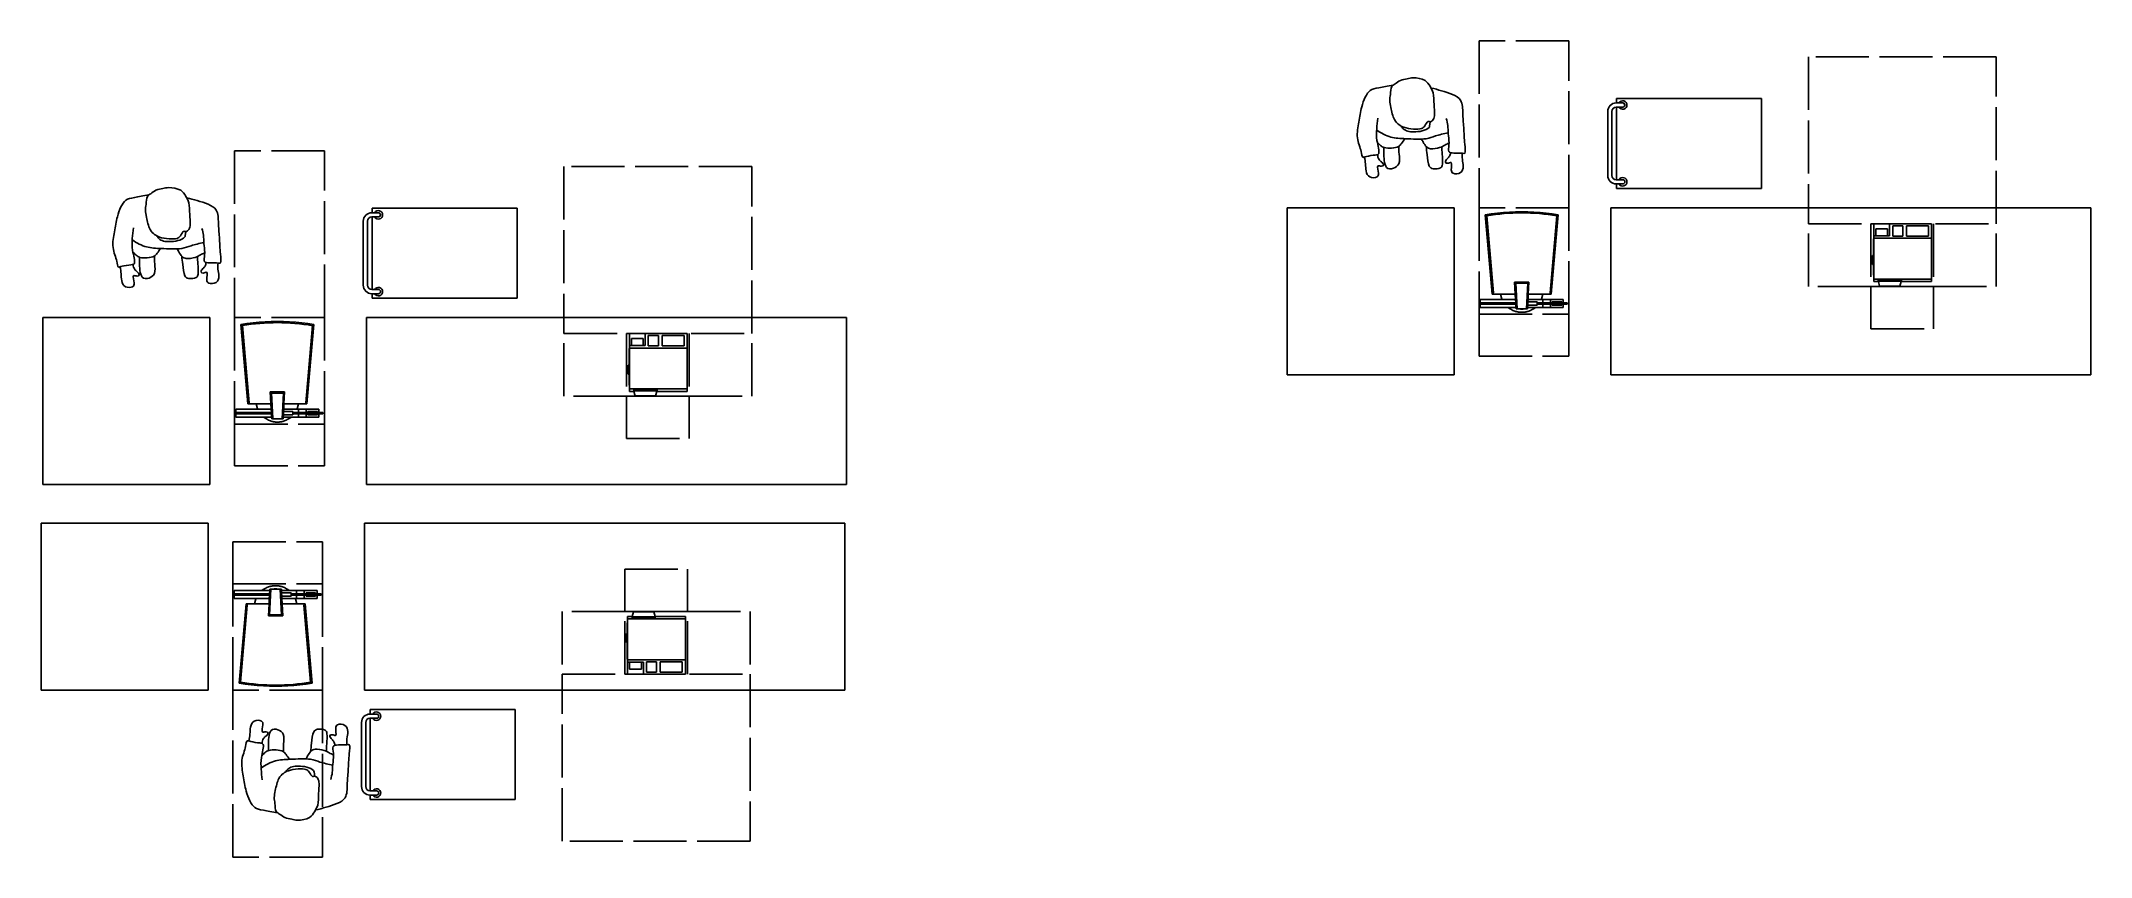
# Model space of a CAD drawing. Header units: millimetres. Extents: x 44692 to 172587, y -26854 to 14445.
# Drawn here: x 143416 to 153235, y -26494 to -22583 of the extents above; entities that cross this region are included whole.
import ezdxf

# ---------------------------------------------------------------- set-up
doc = ezdxf.new("R2010")
doc.units = ezdxf.units.MM
doc.header["$LTSCALE"] = 100
doc.linetypes.add('DASHEDX2', pattern=[3.048, 2.54, -0.508])
for name, color, linetype in [('Area proceso', 90, 'DASHEDX2'), ('Maquinas', 200, 'Continuous'), ('Mesas-estantes', 230, 'Continuous'), ('Personal', 171, 'Continuous'), ('Transporte semielaborado', 30, 'Continuous')]:
    doc.layers.add(name, color=color, linetype=linetype)

# ---------------------------------------------------------------- blocks, each defined once
blk = doc.blocks.new('pa17-16')
for points, knots in [([(5.62, 2.554), (5.619, 2.543), (5.615, 2.525), (5.622, 2.49), (5.635, 2.429), (5.661, 2.406), (5.685, 2.391), (5.732, 2.383), (5.772, 2.384), (5.788, 2.397), (5.802, 2.427), (5.815, 2.416), (5.832, 2.43), (5.838, 2.457), (5.832, 2.504), (5.834, 2.562), (5.814, 2.594), (5.794, 2.628), (5.731, 2.639), (5.704, 2.63), (5.668, 2.626), (5.644, 2.605), (5.623, 2.596), (5.621, 2.567), (5.62, 2.554)], [0, 0, 0, 0, 0.297584, 0.631064, 1.068635, 1.39533, 1.69617, 2.097861, 2.458938, 2.716293, 3.010442, 3.199165, 3.447293, 3.731671, 4.119196, 4.541864, 4.881702, 5.22714, 5.673063, 5.989311, 6.327668, 6.644571, 6.906626, 7.259736, 7.259736, 7.259736, 7.259736]), ([(5.558, 2.439), (5.555, 2.422), (5.552, 2.385), (5.549, 2.333), (5.571, 2.26), (5.543, 2.259), (5.503, 2.253), (5.479, 2.243), (5.478, 2.281), (5.45, 2.344), (5.466, 2.423), (5.478, 2.503), (5.512, 2.58), (5.555, 2.585), (5.608, 2.596), (5.634, 2.6)], [0, 0, 0, 0, 0.404899, 0.829805, 1.276298, 1.516647, 1.885942, 2.122553, 2.418487, 2.881882, 3.382407, 3.897515, 4.613825, 5.020942, 5.393355, 5.393355, 5.393355, 5.393355]), ([(5.82, 2.585), (5.837, 2.582), (5.882, 2.567), (5.976, 2.542), (5.972, 2.461), (5.979, 2.393), (5.981, 2.315), (5.989, 2.261), (5.969, 2.266), (5.94, 2.266), (5.906, 2.267), (5.901, 2.281), (5.909, 2.318), (5.901, 2.361), (5.902, 2.401), (5.896, 2.424), (5.893, 2.435)], [6.682038, 6.682038, 6.682038, 6.682038, 7.076266, 7.806153, 8.304227, 8.77662, 9.284333, 9.649979, 9.844608, 10.160206, 10.472731, 10.661147, 10.998544, 11.371438, 11.724832, 12.051545, 12.051545, 12.051545, 12.051545]), ([(5.672, 2.399), (5.675, 2.395), (5.684, 2.383), (5.704, 2.372), (5.735, 2.37), (5.774, 2.373), (5.809, 2.387), (5.812, 2.401), (5.814, 2.42)], [0.121052, 0.121052, 0.121052, 0.121052, 0.297289, 0.584433, 0.895396, 1.26174, 1.600834, 1.760925, 1.760925, 1.760925, 1.760925]), ([(5.552, 2.381), (5.573, 2.365), (5.622, 2.34), (5.692, 2.338), (5.795, 2.332), (5.838, 2.352), (5.881, 2.361), (5.902, 2.366)], [0, 0, 0, 0, 0.49262, 0.970296, 1.525877, 1.91054, 2.357805, 2.357805, 2.357805, 2.357805]), ([(5.555, 2.321), (5.56, 2.315), (5.571, 2.304), (5.589, 2.292), (5.625, 2.291), (5.661, 2.297), (5.673, 2.315), (5.686, 2.33), (5.691, 2.338)], [0, 0, 0, 0, 0.262594, 0.520609, 0.853848, 1.185107, 1.43842, 1.738028, 1.738028, 1.738028, 1.738028]), ([(5.771, 2.336), (5.774, 2.331), (5.779, 2.32), (5.795, 2.295), (5.815, 2.285), (5.861, 2.291), (5.884, 2.306), (5.899, 2.312), (5.906, 2.315)], [0, 0, 0, 0, 0.233477, 0.532145, 0.79329, 1.163492, 1.458071, 1.725911, 1.725911, 1.725911, 1.725911]), ([(5.491, 2.248), (5.494, 2.237), (5.498, 2.215), (5.497, 2.181), (5.512, 2.145), (5.557, 2.147), (5.563, 2.168), (5.55, 2.213), (5.575, 2.2), (5.591, 2.209), (5.574, 2.226), (5.562, 2.234), (5.556, 2.252), (5.556, 2.26)], [0, 0, 0, 0, 0.324329, 0.654038, 0.980089, 1.31306, 1.562526, 1.890179, 2.123217, 2.319335, 2.559559, 2.78492, 3.066636, 3.066636, 3.066636, 3.066636]), ([(5.587, 2.295), (5.587, 2.288), (5.587, 2.267), (5.588, 2.187), (5.635, 2.19), (5.667, 2.213), (5.661, 2.262), (5.66, 2.288), (5.661, 2.301)], [0.078483, 0.078483, 0.078483, 0.078483, 0.321516, 0.797556, 1.122606, 1.448668, 1.830958, 2.166281, 2.166281, 2.166281, 2.166281]), ([(5.794, 2.299), (5.795, 2.286), (5.798, 2.261), (5.804, 2.2), (5.826, 2.187), (5.867, 2.191), (5.876, 2.212), (5.872, 2.261), (5.871, 2.286), (5.871, 2.298)], [0, 0, 0, 0, 0.353805, 0.775896, 1.041599, 1.377968, 1.615337, 2.001902, 2.313716, 2.313716, 2.313716, 2.313716]), ([(5.971, 2.265), (5.97, 2.255), (5.969, 2.234), (5.979, 2.202), (5.967, 2.164), (5.922, 2.163), (5.913, 2.183), (5.923, 2.229), (5.899, 2.213), (5.882, 2.221), (5.898, 2.24), (5.908, 2.248), (5.912, 2.262), (5.913, 2.268)], [0.038839, 0.038839, 0.038839, 0.038839, 0.324329, 0.654038, 0.980089, 1.31306, 1.562526, 1.890179, 2.123217, 2.319335, 2.559559, 2.78492, 2.989829, 2.989829, 2.989829, 2.989829])]:
    blk.add_open_spline(points, degree=3, knots=knots)

msp = doc.modelspace()

# ---------------------------------------------------------------- linework, layer by layer
for p, q in [((152431.082, -23759.303), (152481.082, -23759.303)), ((150733.719, -23893.134), (150733.719, -23893.134)), ((146471.14, -24285.367), (146521.14, -24285.367)), ((144773.777, -24419.198), (144773.777, -24419.198)), ((144765.038, -25184.213), (144765.038, -25184.213)), ((146462.401, -25318.044), (146512.401, -25318.044))]:
    msp.add_line(p, q)
at = {"layer": 'Area proceso', "color": 3}
for p, q in [((150733.719, -22583.134), (150303.719, -22583.134)), ((150303.719, -22583.134), (150303.719, -23383.134)), ((150733.719, -23383.134), (150733.719, -22583.134)), ((152781.082, -22659.303), (151881.082, -22659.303)), ((151881.082, -22659.303), (151881.082, -23459.303)), ((152781.082, -23459.303), (152781.082, -22659.303)), ((144773.777, -23109.198), (144343.777, -23109.198)), ((144343.777, -23109.198), (144343.777, -23909.198)), ((144773.777, -23909.198), (144773.777, -23109.198)), ((146821.14, -23185.367), (145921.14, -23185.367)), ((145921.14, -23185.367), (145921.14, -23985.367)), ((146821.14, -23985.367), (146821.14, -23185.367)), ((150733.719, -23893.134), (150733.719, -23293.134)), ((152181.082, -23759.303), (152181.082, -23962.139)), ((152481.082, -23759.303), (152481.082, -23962.139)), ((144773.777, -24419.198), (144773.777, -23819.198)), ((150733.719, -24093.134), (150733.719, -23893.134)), ((152181.082, -23962.139), (152481.082, -23962.139)), ((150303.719, -24093.134), (150733.719, -24093.134)), ((146221.14, -24285.367), (146221.14, -24488.202)), ((146521.14, -24285.367), (146521.14, -24488.202)), ((144773.777, -24619.198), (144773.777, -24419.198)), ((146221.14, -24488.202), (146521.14, -24488.202)), ((144343.777, -24619.198), (144773.777, -24619.198)), ((144335.038, -24984.213), (144765.038, -24984.213)), ((144765.038, -24984.213), (144765.038, -25184.213)), ((146212.401, -25318.044), (146212.401, -25115.209)), ((146212.401, -25115.209), (146512.401, -25115.209)), ((146512.401, -25318.044), (146512.401, -25115.209)), ((144765.038, -25184.213), (144765.038, -25784.213)), ((145912.401, -26418.044), (145912.401, -25618.044)), ((146812.401, -25618.044), (146812.401, -26418.044)), ((144335.038, -26494.213), (144335.038, -25694.213)), ((144765.038, -25694.213), (144765.038, -26494.213)), ((144765.038, -26494.213), (144335.038, -26494.213)), ((146812.401, -26418.044), (145912.401, -26418.044))]:
    msp.add_line(p, q, dxfattribs=at)
at = {"layer": 'Area proceso'}
for p, q in [((150733.719, -23383.134), (150303.719, -23383.134)), ((150303.719, -23383.134), (150303.719, -23893.134)), ((150733.719, -23893.134), (150733.719, -23383.134)), ((150733.719, -23893.134), (150733.719, -23383.134)), ((151881.082, -23759.303), (151881.082, -23459.303)), ((151881.082, -23459.303), (152781.082, -23459.303)), ((152181.082, -23459.303), (152181.082, -23759.303)), ((152181.082, -23459.303), (152481.082, -23459.303)), ((152481.082, -23459.303), (152481.082, -23759.303)), ((152781.082, -23759.303), (152781.082, -23459.303)), ((152181.082, -23759.303), (151881.082, -23759.303)), ((152181.082, -23759.303), (152431.082, -23759.303)), ((152481.082, -23759.303), (152781.082, -23759.303)), ((144773.777, -23909.198), (144343.777, -23909.198)), ((144343.777, -23909.198), (144343.777, -24419.198)), ((144773.777, -24419.198), (144773.777, -23909.198)), ((144773.777, -24419.198), (144773.777, -23909.198)), ((150303.719, -23893.134), (150733.719, -23893.134)), ((150303.719, -24093.134), (150303.719, -23893.134)), ((145921.14, -24285.367), (145921.14, -23985.367)), ((145921.14, -23985.367), (146821.14, -23985.367)), ((146221.14, -23985.367), (146221.14, -24285.367)), ((146221.14, -23985.367), (146521.14, -23985.367)), ((146521.14, -23985.367), (146521.14, -24285.367)), ((146821.14, -24285.367), (146821.14, -23985.367)), ((146221.14, -24285.367), (145921.14, -24285.367)), ((146221.14, -24285.367), (146471.14, -24285.367)), ((146521.14, -24285.367), (146821.14, -24285.367)), ((144343.777, -24419.198), (144773.777, -24419.198)), ((144343.777, -24619.198), (144343.777, -24419.198)), ((144335.038, -24984.213), (144335.038, -25184.213)), ((144335.038, -25184.213), (144765.038, -25184.213)), ((144335.038, -25694.213), (144335.038, -25184.213)), ((144765.038, -25184.213), (144765.038, -25694.213)), ((144765.038, -25184.213), (144765.038, -25694.213)), ((146212.401, -25318.044), (145912.401, -25318.044)), ((145912.401, -25318.044), (145912.401, -25618.044)), ((146212.401, -25318.044), (146462.401, -25318.044)), ((146212.401, -25618.044), (146212.401, -25318.044)), ((146512.401, -25318.044), (146812.401, -25318.044)), ((146512.401, -25618.044), (146512.401, -25318.044)), ((146812.401, -25318.044), (146812.401, -25618.044)), ((145912.401, -25618.044), (146812.401, -25618.044)), ((146212.401, -25618.044), (146512.401, -25618.044)), ((144765.038, -25694.213), (144335.038, -25694.213))]:
    msp.add_line(p, q, dxfattribs=at)
at = {"layer": 'Maquinas'}
for p, q in [((150362.781, -23411.577), (150333.877, -23416.081)), ((150333.877, -23416.081), (150367.195, -23796.91)), ((150333.877, -23416.081), (150340.648, -23421.384)), ((150372.953, -23790.627), (150340.648, -23421.384)), ((150391.8, -23407.887), (150362.781, -23411.577)), ((150420.912, -23405.014), (150391.8, -23407.887)), ((150450.092, -23402.96), (150420.912, -23405.014)), ((150479.319, -23401.727), (150450.092, -23402.96)), ((150508.569, -23401.316), (150479.319, -23401.727)), ((150537.819, -23401.727), (150508.569, -23401.316)), ((150567.046, -23402.96), (150537.819, -23401.727)), ((150596.227, -23405.014), (150567.046, -23402.96)), ((150625.338, -23407.887), (150596.227, -23405.014)), ((150654.358, -23411.577), (150625.338, -23407.887)), ((150644.186, -23790.627), (150676.491, -23421.384)), ((150649.944, -23796.91), (150683.262, -23416.081)), ((150683.262, -23416.081), (150654.358, -23411.577)), ((150683.262, -23416.081), (150676.491, -23421.384)), ((152194.44, -23459.303), (152194.44, -23517.23)), ((152194.44, -23459.303), (152269.936, -23459.303)), ((152269.936, -23459.303), (152269.936, -23517.23)), ((152471.391, -23459.303), (152269.936, -23459.303)), ((152471.391, -23459.303), (152471.391, -23528.555)), ((152194.44, -23531.39), (152192.552, -23531.39)), ((152192.552, -23531.915), (152192.552, -23531.39)), ((152194.44, -23531.915), (152192.552, -23531.915)), ((152192.552, -23544.619), (152192.552, -23531.915)), ((152194.44, -23544.619), (152192.552, -23544.619)), ((152192.552, -23560.229), (152192.552, -23544.619)), ((152194.44, -23560.229), (152192.552, -23560.229)), ((152192.552, -23560.229), (152192.552, -23610.908)), ((152194.44, -23517.23), (152194.44, -23528.555)), ((152194.44, -23517.23), (152203.877, -23517.23)), ((152194.44, -23528.555), (152471.391, -23528.555)), ((152194.44, -23528.555), (152194.44, -23531.39)), ((152194.44, -23531.39), (152194.44, -23531.915)), ((152194.44, -23531.915), (152194.44, -23544.619)), ((152194.44, -23560.229), (152194.44, -23544.619)), ((152194.44, -23560.229), (152194.44, -23706.056)), ((152203.877, -23517.23), (152203.877, -23483.162)), ((152203.877, -23483.162), (152260.499, -23483.162)), ((152260.499, -23517.23), (152203.877, -23517.23)), ((152260.499, -23483.162), (152260.499, -23517.23)), ((152260.499, -23517.23), (152269.936, -23517.23)), ((152285.035, -23518.834), (152285.035, -23468.795)), ((152285.035, -23468.795), (152333.369, -23468.795)), ((152333.369, -23518.834), (152285.035, -23518.834)), ((152333.369, -23468.795), (152333.369, -23518.834)), ((152350.763, -23518.834), (152350.763, -23468.795)), ((152350.763, -23468.795), (152456.292, -23468.795)), ((152456.292, -23518.834), (152350.763, -23518.834)), ((152456.292, -23468.795), (152456.292, -23518.834)), ((152471.391, -23724.175), (152471.391, -23528.555)), ((152188.778, -23623.911), (152185.003, -23623.911)), ((152185.003, -23640.898), (152185.003, -23623.911)), ((152188.778, -23640.898), (152185.003, -23640.898)), ((152192.552, -23610.908), (152188.778, -23610.908)), ((152188.778, -23616.93), (152188.778, -23610.908)), ((152188.778, -23616.93), (152188.778, -23623.911)), ((152192.552, -23616.93), (152188.778, -23616.93)), ((152192.552, -23623.911), (152188.778, -23623.911)), ((152192.552, -23640.898), (152188.778, -23640.898)), ((152188.778, -23640.898), (152188.778, -23647.879)), ((152192.552, -23647.879), (152188.778, -23647.879)), ((152188.778, -23653.932), (152188.778, -23647.879)), ((152192.552, -23653.932), (152188.778, -23653.932)), ((152192.552, -23616.93), (152192.552, -23610.908)), ((152192.552, -23616.93), (152192.552, -23623.911)), ((152192.552, -23640.898), (152192.552, -23623.911)), ((152192.552, -23640.898), (152192.552, -23647.879)), ((152192.552, -23653.932), (152192.552, -23647.879)), ((152192.552, -23653.932), (152192.552, -23706.056)), ((150543.088, -23738.964), (150474.051, -23738.964)), ((150474.051, -23738.964), (150477.207, -23796.91)), ((150474.051, -23738.964), (150479.706, -23744.319)), ((150537.433, -23744.319), (150479.706, -23744.319)), ((150479.706, -23744.319), (150486.386, -23866.945)), ((150530.737, -23867.236), (150537.433, -23744.319)), ((150537.433, -23744.319), (150543.088, -23738.964)), ((150539.932, -23796.91), (150543.088, -23738.964)), ((152194.44, -23706.056), (152192.552, -23706.056)), ((152194.44, -23706.056), (152194.44, -23724.175)), ((152194.44, -23724.175), (152471.391, -23724.175)), ((152194.44, -23724.175), (152194.44, -23736.254)), ((152194.44, -23736.254), (152216.396, -23736.254)), ((152215.847, -23729.407), (152215.847, -23734.254)), ((152326.641, -23729.407), (152215.847, -23729.407)), ((152326.641, -23734.254), (152215.847, -23734.254)), ((152215.847, -23734.254), (152216.396, -23736.254)), ((152216.396, -23736.254), (152222.495, -23758.487)), ((152222.495, -23758.487), (152319.994, -23758.487)), ((152319.994, -23758.487), (152326.093, -23736.254)), ((152326.093, -23736.254), (152326.641, -23734.254)), ((152326.093, -23736.254), (152471.391, -23736.254)), ((152326.641, -23734.254), (152326.641, -23729.407)), ((152471.391, -23736.254), (152471.391, -23724.175)), ((150304.905, -23838.103), (150304.905, -23844.442)), ((150309.797, -23838.103), (150304.905, -23838.103)), ((150309.797, -23844.442), (150304.905, -23844.442)), ((150309.797, -23838.103), (150309.797, -23822.057)), ((150414.475, -23822.057), (150309.797, -23822.057)), ((150309.797, -23838.103), (150309.797, -23844.442)), ((150309.797, -23838.103), (150322.375, -23838.103)), ((150309.797, -23860.489), (150309.797, -23844.442)), ((150322.375, -23844.442), (150309.797, -23844.442)), ((150479.451, -23838.103), (150322.375, -23838.103)), ((150322.375, -23844.442), (150322.375, -23838.103)), ((150322.375, -23844.442), (150479.796, -23844.442)), ((150367.195, -23796.91), (150372.953, -23790.627)), ((150367.195, -23796.91), (150407.248, -23796.91)), ((150477.207, -23796.91), (150407.248, -23796.91)), ((150413.553, -23820.371), (150407.248, -23796.91)), ((150414.475, -23822.057), (150413.553, -23820.371)), ((150414.475, -23822.057), (150478.577, -23822.057)), ((150477.207, -23796.91), (150478.577, -23822.057)), ((150478.577, -23822.057), (150479.451, -23838.103)), ((150479.451, -23838.103), (150479.796, -23844.442)), ((150479.796, -23844.442), (150480.671, -23860.489)), ((150536.468, -23860.489), (150537.089, -23849.1)), ((150537.089, -23849.1), (150537.941, -23833.446)), ((150582.617, -23849.1), (150537.089, -23849.1)), ((150537.941, -23833.446), (150538.562, -23822.057)), ((150537.941, -23833.446), (150582.617, -23833.446)), ((150538.562, -23822.057), (150539.932, -23796.91)), ((150538.562, -23822.057), (150602.664, -23822.057)), ((150609.891, -23796.91), (150539.932, -23796.91)), ((150582.617, -23838.103), (150582.617, -23833.446)), ((150609.094, -23838.103), (150582.617, -23838.103)), ((150582.617, -23844.442), (150582.617, -23838.103)), ((150582.617, -23849.1), (150582.617, -23844.442)), ((150582.617, -23844.442), (150609.094, -23844.442)), ((150603.585, -23820.371), (150602.664, -23822.057)), ((150609.094, -23822.057), (150602.664, -23822.057)), ((150609.891, -23796.91), (150603.585, -23820.371)), ((150609.094, -23822.057), (150609.094, -23838.103)), ((150609.094, -23822.057), (150645.721, -23822.057)), ((150645.721, -23838.103), (150609.094, -23838.103)), ((150609.094, -23844.442), (150609.094, -23860.489)), ((150609.094, -23844.442), (150645.721, -23844.442)), ((150649.944, -23796.91), (150609.891, -23796.91)), ((150644.186, -23790.627), (150649.944, -23796.91)), ((150645.721, -23838.103), (150645.721, -23822.057)), ((150707.342, -23822.057), (150645.721, -23822.057)), ((150654.572, -23838.103), (150645.721, -23838.103)), ((150645.721, -23860.489), (150645.721, -23844.442)), ((150645.721, -23844.442), (150654.572, -23844.442)), ((150700.164, -23833.446), (150654.572, -23833.446)), ((150654.572, -23838.103), (150654.572, -23833.446)), ((150700.164, -23838.103), (150654.572, -23838.103)), ((150654.572, -23849.1), (150654.572, -23844.442)), ((150654.572, -23844.442), (150700.164, -23844.442)), ((150654.572, -23849.1), (150700.164, -23849.1)), ((150700.164, -23838.103), (150700.164, -23833.446)), ((150707.342, -23838.103), (150700.164, -23838.103)), ((150700.164, -23849.1), (150700.164, -23844.442)), ((150700.164, -23844.442), (150707.342, -23844.442)), ((150707.342, -23838.103), (150707.342, -23822.057)), ((150707.342, -23838.103), (150721.317, -23838.103)), ((150707.342, -23860.489), (150707.342, -23844.442)), ((150721.317, -23844.442), (150707.342, -23844.442)), ((150721.317, -23838.103), (150721.317, -23844.442)), ((150721.317, -23838.103), (150726.209, -23838.103)), ((150726.209, -23844.442), (150721.317, -23844.442)), ((150726.209, -23838.103), (150726.209, -23844.442)), ((144402.839, -23937.64), (144373.935, -23942.144)), ((144373.935, -23942.144), (144407.253, -24322.974)), ((144373.935, -23942.144), (144380.706, -23947.448)), ((144413.01, -24316.691), (144380.706, -23947.448)), ((144431.858, -23933.951), (144402.839, -23937.64)), ((144460.97, -23931.078), (144431.858, -23933.951)), ((144490.15, -23929.024), (144460.97, -23931.078)), ((144519.377, -23927.791), (144490.15, -23929.024)), ((144548.627, -23927.38), (144519.377, -23927.791)), ((144577.877, -23927.791), (144548.627, -23927.38)), ((144607.104, -23929.024), (144577.877, -23927.791)), ((144636.285, -23931.078), (144607.104, -23929.024)), ((144665.396, -23933.951), (144636.285, -23931.078)), ((144694.416, -23937.64), (144665.396, -23933.951)), ((144684.244, -24316.691), (144716.549, -23947.448)), ((144690.001, -24322.974), (144723.32, -23942.144)), ((144723.32, -23942.144), (144694.416, -23937.64)), ((144723.32, -23942.144), (144716.549, -23947.448)), ((150442.794, -23860.489), (150309.797, -23860.489)), ((150480.671, -23860.489), (150442.794, -23860.489)), ((150480.671, -23860.489), (150481.038, -23867.236)), ((150481.038, -23867.236), (150482.143, -23867.176)), ((150482.143, -23867.176), (150486.386, -23866.945)), ((150482.143, -23867.176), (150486.386, -23867.236)), ((150486.386, -23866.945), (150486.386, -23867.236)), ((150486.386, -23867.236), (150499.988, -23867.236)), ((150517.151, -23867.236), (150499.988, -23867.236)), ((150530.737, -23867.236), (150517.151, -23867.236)), ((150536.101, -23867.236), (150530.737, -23867.236)), ((150536.101, -23867.236), (150536.468, -23860.489)), ((150574.345, -23860.489), (150536.468, -23860.489)), ((150609.094, -23860.489), (150574.345, -23860.489)), ((150609.094, -23860.489), (150645.721, -23860.489)), ((150707.342, -23860.489), (150645.721, -23860.489)), ((146234.498, -23985.367), (146234.498, -24043.294)), ((146234.498, -23985.367), (146309.994, -23985.367)), ((146234.498, -24043.294), (146234.498, -24054.618)), ((146234.498, -24043.294), (146243.935, -24043.294)), ((146234.498, -24054.618), (146511.449, -24054.618)), ((146234.498, -24054.618), (146234.498, -24057.453)), ((146243.935, -24043.294), (146243.935, -24009.226)), ((146243.935, -24009.226), (146300.557, -24009.226)), ((146300.557, -24043.294), (146243.935, -24043.294)), ((146300.557, -24009.226), (146300.557, -24043.294)), ((146300.557, -24043.294), (146309.994, -24043.294)), ((146309.994, -23985.367), (146309.994, -24043.294)), ((146511.449, -23985.367), (146309.994, -23985.367)), ((146325.093, -24044.897), (146325.093, -23994.858)), ((146325.093, -23994.858), (146373.427, -23994.858)), ((146373.427, -24044.897), (146325.093, -24044.897)), ((146373.427, -23994.858), (146373.427, -24044.897)), ((146390.821, -24044.897), (146390.821, -23994.858)), ((146390.821, -23994.858), (146496.35, -23994.858)), ((146496.35, -24044.897), (146390.821, -24044.897)), ((146496.35, -23994.858), (146496.35, -24044.897)), ((146511.449, -23985.367), (146511.449, -24054.618)), ((146511.449, -24250.239), (146511.449, -24054.618)), ((146228.836, -24149.975), (146225.061, -24149.975)), ((146225.061, -24166.961), (146225.061, -24149.975)), ((146232.61, -24136.972), (146228.836, -24136.972)), ((146228.836, -24142.994), (146228.836, -24136.972)), ((146228.836, -24142.994), (146228.836, -24149.975)), ((146232.61, -24142.994), (146228.836, -24142.994)), ((146232.61, -24149.975), (146228.836, -24149.975)), ((146234.498, -24057.453), (146232.61, -24057.453)), ((146232.61, -24057.979), (146232.61, -24057.453)), ((146234.498, -24057.979), (146232.61, -24057.979)), ((146232.61, -24070.683), (146232.61, -24057.979)), ((146234.498, -24070.683), (146232.61, -24070.683)), ((146232.61, -24086.293), (146232.61, -24070.683)), ((146234.498, -24086.293), (146232.61, -24086.293)), ((146232.61, -24086.293), (146232.61, -24136.972)), ((146232.61, -24142.994), (146232.61, -24136.972)), ((146232.61, -24142.994), (146232.61, -24149.975)), ((146232.61, -24166.961), (146232.61, -24149.975)), ((146234.498, -24057.453), (146234.498, -24057.979)), ((146234.498, -24057.979), (146234.498, -24070.683)), ((146234.498, -24086.293), (146234.498, -24070.683)), ((146234.498, -24086.293), (146234.498, -24232.12)), ((146228.836, -24166.961), (146225.061, -24166.961)), ((146232.61, -24166.961), (146228.836, -24166.961)), ((146228.836, -24166.961), (146228.836, -24173.943)), ((146232.61, -24173.943), (146228.836, -24173.943)), ((146228.836, -24179.995), (146228.836, -24173.943)), ((146232.61, -24179.995), (146228.836, -24179.995)), ((146232.61, -24166.961), (146232.61, -24173.943)), ((146232.61, -24179.995), (146232.61, -24173.943)), ((146232.61, -24179.995), (146232.61, -24232.12)), ((146234.498, -24232.12), (146232.61, -24232.12)), ((146234.498, -24232.12), (146234.498, -24250.239)), ((146234.498, -24250.239), (146511.449, -24250.239)), ((146234.498, -24250.239), (146234.498, -24262.318)), ((146511.449, -24262.318), (146511.449, -24250.239)), ((144349.855, -24364.167), (144349.855, -24348.12)), ((144454.533, -24348.12), (144349.855, -24348.12)), ((144407.253, -24322.974), (144413.01, -24316.691)), ((144407.253, -24322.974), (144447.306, -24322.974)), ((144517.265, -24322.974), (144447.306, -24322.974)), ((144453.611, -24346.435), (144447.306, -24322.974)), ((144454.533, -24348.12), (144453.611, -24346.435)), ((144454.533, -24348.12), (144518.635, -24348.12)), ((144583.146, -24265.028), (144514.108, -24265.028)), ((144514.108, -24265.028), (144517.265, -24322.974)), ((144514.108, -24265.028), (144519.764, -24270.383)), ((144517.265, -24322.974), (144518.635, -24348.12)), ((144518.635, -24348.12), (144519.509, -24364.167)), ((144577.491, -24270.383), (144519.764, -24270.383)), ((144519.764, -24270.383), (144526.444, -24393.009)), ((144570.795, -24393.3), (144577.491, -24270.383)), ((144577.491, -24270.383), (144583.146, -24265.028)), ((144577.999, -24359.51), (144578.62, -24348.12)), ((144578.62, -24348.12), (144579.989, -24322.974)), ((144578.62, -24348.12), (144642.721, -24348.12)), ((144579.989, -24322.974), (144583.146, -24265.028)), ((144649.949, -24322.974), (144579.989, -24322.974)), ((144643.643, -24346.435), (144642.721, -24348.12)), ((144649.152, -24348.12), (144642.721, -24348.12)), ((144649.949, -24322.974), (144643.643, -24346.435)), ((144649.152, -24348.12), (144649.152, -24364.167)), ((144649.152, -24348.12), (144685.779, -24348.12)), ((144690.001, -24322.974), (144649.949, -24322.974)), ((144684.244, -24316.691), (144690.001, -24322.974)), ((144685.779, -24364.167), (144685.779, -24348.12)), ((144747.4, -24348.12), (144685.779, -24348.12)), ((144747.4, -24364.167), (144747.4, -24348.12)), ((146234.498, -24262.318), (146256.454, -24262.318)), ((146255.905, -24255.471), (146255.905, -24260.318)), ((146366.699, -24255.471), (146255.905, -24255.471)), ((146366.699, -24260.318), (146255.905, -24260.318)), ((146255.905, -24260.318), (146256.454, -24262.318)), ((146256.454, -24262.318), (146262.553, -24284.551)), ((146262.553, -24284.551), (146360.052, -24284.551)), ((146360.052, -24284.551), (146366.151, -24262.318)), ((146366.151, -24262.318), (146366.699, -24260.318)), ((146366.151, -24262.318), (146511.449, -24262.318)), ((146366.699, -24260.318), (146366.699, -24255.471)), ((144344.963, -24364.167), (144344.963, -24370.506)), ((144349.855, -24364.167), (144344.963, -24364.167)), ((144349.855, -24370.506), (144344.963, -24370.506)), ((144349.855, -24364.167), (144349.855, -24370.506)), ((144349.855, -24364.167), (144362.432, -24364.167)), ((144349.855, -24386.553), (144349.855, -24370.506)), ((144362.432, -24370.506), (144349.855, -24370.506)), ((144482.852, -24386.553), (144349.855, -24386.553)), ((144519.509, -24364.167), (144362.432, -24364.167)), ((144362.432, -24370.506), (144362.432, -24364.167)), ((144362.432, -24370.506), (144519.854, -24370.506)), ((144520.729, -24386.553), (144482.852, -24386.553)), ((144519.509, -24364.167), (144519.854, -24370.506)), ((144519.854, -24370.506), (144520.729, -24386.553)), ((144520.729, -24386.553), (144521.096, -24393.3)), ((144521.096, -24393.3), (144522.201, -24393.24)), ((144522.201, -24393.24), (144526.444, -24393.009)), ((144522.201, -24393.24), (144526.444, -24393.3)), ((144526.444, -24393.009), (144526.444, -24393.3)), ((144526.444, -24393.3), (144540.046, -24393.3)), ((144557.208, -24393.3), (144540.046, -24393.3)), ((144570.795, -24393.3), (144557.208, -24393.3)), ((144576.158, -24393.3), (144570.795, -24393.3)), ((144576.158, -24393.3), (144576.526, -24386.553)), ((144576.526, -24386.553), (144577.146, -24375.163)), ((144614.403, -24386.553), (144576.526, -24386.553)), ((144577.146, -24375.163), (144577.999, -24359.51)), ((144622.675, -24375.163), (144577.146, -24375.163)), ((144577.999, -24359.51), (144622.675, -24359.51)), ((144649.152, -24386.553), (144614.403, -24386.553)), ((144622.675, -24364.167), (144622.675, -24359.51)), ((144649.152, -24364.167), (144622.675, -24364.167)), ((144622.675, -24370.506), (144622.675, -24364.167)), ((144622.675, -24375.163), (144622.675, -24370.506)), ((144622.675, -24370.506), (144649.152, -24370.506)), ((144685.779, -24364.167), (144649.152, -24364.167)), ((144649.152, -24370.506), (144649.152, -24386.553)), ((144649.152, -24370.506), (144685.779, -24370.506)), ((144649.152, -24386.553), (144685.779, -24386.553)), ((144694.63, -24364.167), (144685.779, -24364.167)), ((144685.779, -24386.553), (144685.779, -24370.506)), ((144685.779, -24370.506), (144694.63, -24370.506)), ((144747.4, -24386.553), (144685.779, -24386.553)), ((144740.222, -24359.51), (144694.63, -24359.51)), ((144694.63, -24364.167), (144694.63, -24359.51)), ((144740.222, -24364.167), (144694.63, -24364.167)), ((144694.63, -24375.163), (144694.63, -24370.506)), ((144694.63, -24370.506), (144740.222, -24370.506)), ((144694.63, -24375.163), (144740.222, -24375.163)), ((144740.222, -24364.167), (144740.222, -24359.51)), ((144747.4, -24364.167), (144740.222, -24364.167)), ((144740.222, -24375.163), (144740.222, -24370.506)), ((144740.222, -24370.506), (144747.4, -24370.506)), ((144747.4, -24364.167), (144761.375, -24364.167)), ((144747.4, -24386.553), (144747.4, -24370.506)), ((144761.375, -24370.506), (144747.4, -24370.506)), ((144761.375, -24364.167), (144761.375, -24370.506)), ((144761.375, -24364.167), (144766.267, -24364.167)), ((144766.267, -24370.506), (144761.375, -24370.506)), ((144766.267, -24364.167), (144766.267, -24370.506)), ((144336.224, -25239.244), (144336.224, -25232.905)), ((144341.116, -25232.905), (144336.224, -25232.905)), ((144341.116, -25216.859), (144341.116, -25232.905)), ((144474.113, -25216.859), (144341.116, -25216.859)), ((144341.116, -25239.244), (144341.116, -25232.905)), ((144353.694, -25232.905), (144341.116, -25232.905)), ((144353.694, -25232.905), (144511.116, -25232.905)), ((144353.694, -25232.905), (144353.694, -25239.244)), ((144511.99, -25216.859), (144474.113, -25216.859)), ((144510.77, -25239.244), (144511.116, -25232.905)), ((144511.025, -25333.028), (144517.705, -25210.403)), ((144511.116, -25232.905), (144511.99, -25216.859)), ((144511.99, -25216.859), (144512.357, -25210.111)), ((144512.357, -25210.111), (144513.462, -25210.171)), ((144513.462, -25210.171), (144517.705, -25210.111)), ((144513.462, -25210.171), (144517.705, -25210.403)), ((144517.705, -25210.403), (144517.705, -25210.111)), ((144517.705, -25210.111), (144531.307, -25210.111)), ((144548.47, -25210.111), (144531.307, -25210.111)), ((144562.056, -25210.111), (144548.47, -25210.111)), ((144562.056, -25210.111), (144568.752, -25333.028)), ((144567.42, -25210.111), (144562.056, -25210.111)), ((144567.42, -25210.111), (144567.787, -25216.859)), ((144567.787, -25216.859), (144568.408, -25228.248)), ((144605.664, -25216.859), (144567.787, -25216.859)), ((144568.408, -25228.248), (144569.26, -25243.902)), ((144613.936, -25228.248), (144568.408, -25228.248)), ((144640.413, -25216.859), (144605.664, -25216.859)), ((144613.936, -25228.248), (144613.936, -25232.905)), ((144613.936, -25232.905), (144640.413, -25232.905)), ((144613.936, -25232.905), (144613.936, -25239.244)), ((144640.413, -25232.905), (144640.413, -25216.859)), ((144640.413, -25216.859), (144677.04, -25216.859)), ((144640.413, -25232.905), (144677.04, -25232.905)), ((144738.661, -25216.859), (144677.04, -25216.859)), ((144677.04, -25216.859), (144677.04, -25232.905)), ((144677.04, -25232.905), (144685.891, -25232.905)), ((144685.891, -25228.248), (144685.891, -25232.905)), ((144685.891, -25228.248), (144731.483, -25228.248)), ((144685.891, -25232.905), (144731.483, -25232.905)), ((144731.483, -25228.248), (144731.483, -25232.905)), ((144731.483, -25232.905), (144738.661, -25232.905)), ((144738.661, -25216.859), (144738.661, -25232.905)), ((144752.637, -25232.905), (144738.661, -25232.905)), ((144752.637, -25239.244), (144752.637, -25232.905)), ((144757.528, -25232.905), (144752.637, -25232.905)), ((144757.528, -25239.244), (144757.528, -25232.905)), ((144341.116, -25239.244), (144336.224, -25239.244)), ((144341.116, -25239.244), (144341.116, -25255.291)), ((144341.116, -25239.244), (144353.694, -25239.244)), ((144445.794, -25255.291), (144341.116, -25255.291)), ((144510.77, -25239.244), (144353.694, -25239.244)), ((144365.196, -25661.267), (144398.514, -25280.437)), ((144404.272, -25286.72), (144371.967, -25655.963)), ((144398.514, -25280.437), (144438.567, -25280.437)), ((144398.514, -25280.437), (144404.272, -25286.72)), ((144444.873, -25256.976), (144438.567, -25280.437)), ((144508.526, -25280.437), (144438.567, -25280.437)), ((144445.794, -25255.291), (144444.873, -25256.976)), ((144445.794, -25255.291), (144509.896, -25255.291)), ((144505.37, -25338.384), (144508.526, -25280.437)), ((144508.526, -25280.437), (144509.896, -25255.291)), ((144509.896, -25255.291), (144510.77, -25239.244)), ((144569.26, -25243.902), (144569.881, -25255.291)), ((144569.26, -25243.902), (144613.936, -25243.902)), ((144569.881, -25255.291), (144571.251, -25280.437)), ((144569.881, -25255.291), (144633.983, -25255.291)), ((144641.21, -25280.437), (144571.251, -25280.437)), ((144571.251, -25280.437), (144574.407, -25338.384)), ((144613.936, -25239.244), (144613.936, -25243.902)), ((144640.413, -25239.244), (144613.936, -25239.244)), ((144634.904, -25256.976), (144633.983, -25255.291)), ((144640.413, -25255.291), (144633.983, -25255.291)), ((144641.21, -25280.437), (144634.904, -25256.976)), ((144640.413, -25255.291), (144640.413, -25239.244)), ((144677.04, -25239.244), (144640.413, -25239.244)), ((144640.413, -25255.291), (144677.04, -25255.291)), ((144681.263, -25280.437), (144641.21, -25280.437)), ((144675.505, -25286.72), (144681.263, -25280.437)), ((144675.505, -25286.72), (144707.81, -25655.963)), ((144677.04, -25239.244), (144677.04, -25255.291)), ((144685.891, -25239.244), (144677.04, -25239.244)), ((144738.661, -25255.291), (144677.04, -25255.291)), ((144681.263, -25280.437), (144714.581, -25661.267)), ((144685.891, -25239.244), (144685.891, -25243.902)), ((144731.483, -25239.244), (144685.891, -25239.244)), ((144731.483, -25243.902), (144685.891, -25243.902)), ((144731.483, -25239.244), (144731.483, -25243.902)), ((144738.661, -25239.244), (144731.483, -25239.244)), ((144738.661, -25239.244), (144738.661, -25255.291)), ((144738.661, -25239.244), (144752.637, -25239.244)), ((144752.637, -25239.244), (144757.528, -25239.244)), ((146247.715, -25341.093), (146253.814, -25318.86)), ((146253.814, -25318.86), (146351.313, -25318.86)), ((146351.313, -25318.86), (146357.412, -25341.093)), ((144505.37, -25338.384), (144511.025, -25333.028)), ((144574.407, -25338.384), (144505.37, -25338.384)), ((144568.752, -25333.028), (144511.025, -25333.028)), ((144568.752, -25333.028), (144574.407, -25338.384)), ((146223.872, -25423.416), (146220.097, -25423.416)), ((146220.097, -25423.416), (146220.097, -25429.469)), ((146223.872, -25429.469), (146220.097, -25429.469)), ((146220.097, -25436.45), (146220.097, -25429.469)), ((146223.872, -25423.416), (146223.872, -25371.292)), ((146225.759, -25371.292), (146223.872, -25371.292)), ((146223.872, -25423.416), (146223.872, -25429.469)), ((146223.872, -25436.45), (146223.872, -25429.469)), ((146225.759, -25341.093), (146247.715, -25341.093)), ((146225.759, -25353.173), (146225.759, -25341.093)), ((146225.759, -25353.173), (146502.71, -25353.173)), ((146225.759, -25371.292), (146225.759, -25353.173)), ((146225.759, -25517.119), (146225.759, -25371.292)), ((146247.166, -25343.093), (146247.715, -25341.093)), ((146247.166, -25347.94), (146247.166, -25343.093)), ((146357.961, -25343.093), (146247.166, -25343.093)), ((146357.961, -25347.94), (146247.166, -25347.94)), ((146357.412, -25341.093), (146502.71, -25341.093)), ((146357.412, -25341.093), (146357.961, -25343.093)), ((146357.961, -25343.093), (146357.961, -25347.94)), ((146502.71, -25341.093), (146502.71, -25353.173)), ((146502.71, -25353.173), (146502.71, -25548.793)), ((146220.097, -25436.45), (146216.322, -25436.45)), ((146216.322, -25436.45), (146216.322, -25453.436)), ((146220.097, -25453.436), (146216.322, -25453.436)), ((146223.872, -25436.45), (146220.097, -25436.45)), ((146220.097, -25460.418), (146220.097, -25453.436)), ((146223.872, -25453.436), (146220.097, -25453.436)), ((146223.872, -25460.418), (146220.097, -25460.418)), ((146220.097, -25460.418), (146220.097, -25466.44)), ((146223.872, -25466.44), (146220.097, -25466.44)), ((146223.872, -25436.45), (146223.872, -25453.436)), ((146223.872, -25460.418), (146223.872, -25453.436)), ((146223.872, -25460.418), (146223.872, -25466.44)), ((146223.872, -25517.119), (146223.872, -25466.44)), ((146225.759, -25517.119), (146223.872, -25517.119)), ((146223.872, -25517.119), (146223.872, -25532.728)), ((146225.759, -25517.119), (146225.759, -25532.728)), ((146225.759, -25532.728), (146223.872, -25532.728)), ((146223.872, -25532.728), (146223.872, -25545.432)), ((146225.759, -25545.432), (146223.872, -25545.432)), ((146223.872, -25545.432), (146223.872, -25545.958)), ((146225.759, -25545.958), (146223.872, -25545.958)), ((146225.759, -25545.432), (146225.759, -25532.728)), ((146225.759, -25545.958), (146225.759, -25545.432)), ((146225.759, -25548.793), (146225.759, -25545.958)), ((146225.759, -25548.793), (146502.71, -25548.793)), ((146225.759, -25560.117), (146225.759, -25548.793)), ((146225.759, -25618.044), (146225.759, -25560.117)), ((146225.759, -25560.117), (146235.196, -25560.117)), ((146225.759, -25618.044), (146301.255, -25618.044)), ((146291.818, -25560.117), (146235.196, -25560.117)), ((146235.196, -25560.117), (146235.196, -25594.185)), ((146235.196, -25594.185), (146291.818, -25594.185)), ((146291.818, -25594.185), (146291.818, -25560.117)), ((146291.818, -25560.117), (146301.255, -25560.117)), ((146301.255, -25618.044), (146301.255, -25560.117)), ((146502.71, -25618.044), (146301.255, -25618.044)), ((146316.354, -25558.514), (146316.354, -25608.553)), ((146364.688, -25558.514), (146316.354, -25558.514)), ((146316.354, -25608.553), (146364.688, -25608.553)), ((146364.688, -25608.553), (146364.688, -25558.514)), ((146382.082, -25558.514), (146382.082, -25608.553)), ((146487.611, -25558.514), (146382.082, -25558.514)), ((146382.082, -25608.553), (146487.611, -25608.553)), ((146487.611, -25608.553), (146487.611, -25558.514)), ((146502.71, -25618.044), (146502.71, -25548.793)), ((144365.196, -25661.267), (144371.967, -25655.963)), ((144394.1, -25665.771), (144365.196, -25661.267)), ((144423.119, -25669.461), (144394.1, -25665.771)), ((144452.231, -25672.334), (144423.119, -25669.461)), ((144481.412, -25674.387), (144452.231, -25672.334)), ((144510.638, -25675.62), (144481.412, -25674.387)), ((144539.888, -25676.031), (144510.638, -25675.62)), ((144569.138, -25675.62), (144539.888, -25676.031)), ((144598.365, -25674.387), (144569.138, -25675.62)), ((144627.546, -25672.334), (144598.365, -25674.387)), ((144656.658, -25669.461), (144627.546, -25672.334)), ((144685.677, -25665.771), (144656.658, -25669.461)), ((144714.581, -25661.267), (144685.677, -25665.771)), ((144714.581, -25661.267), (144707.81, -25655.963))]:
    msp.add_line(p, q, dxfattribs=at)
for points in [[(150574.345, -23860.489), (150567.602, -23864.893), (150561.494, -23868.578), (150555.954, -23871.625), (150550.912, -23874.114), (150546.3, -23876.126), (150542.05, -23877.742), (150538.094, -23879.042), (150534.362, -23880.108), (150530.795, -23881.008), (150527.366, -23881.762), (150524.054, -23882.379), (150520.839, -23882.865), (150517.703, -23883.23), (150514.626, -23883.48), (150511.588, -23883.624), (150508.569, -23883.671), (150505.551, -23883.624), (150502.513, -23883.48), (150499.435, -23883.23), (150496.299, -23882.865), (150493.085, -23882.379), (150489.773, -23881.762), (150486.343, -23881.008), (150482.777, -23880.108), (150479.045, -23879.042), (150475.089, -23877.742), (150470.839, -23876.126), (150466.227, -23874.114), (150461.185, -23871.625), (150455.645, -23868.578), (150449.537, -23864.893), (150442.794, -23860.489)], [(150499.988, -23867.236), (150500.873, -23867.562), (150501.834, -23867.841), (150502.858, -23868.073), (150503.936, -23868.261), (150505.057, -23868.405), (150506.21, -23868.506), (150507.384, -23868.566), (150508.569, -23868.586), (150509.754, -23868.566), (150510.929, -23868.506), (150512.082, -23868.405), (150513.203, -23868.261), (150514.281, -23868.073), (150515.305, -23867.841), (150516.265, -23867.562), (150517.151, -23867.236)], [(144614.403, -24386.553), (144607.66, -24390.957), (144601.552, -24394.642), (144596.011, -24397.688), (144590.969, -24400.177), (144586.358, -24402.189), (144582.108, -24403.805), (144578.151, -24405.106), (144574.42, -24406.172), (144570.853, -24407.072), (144567.424, -24407.826), (144564.111, -24408.442), (144560.897, -24408.929), (144557.761, -24409.293), (144554.684, -24409.544), (144551.646, -24409.688), (144548.627, -24409.734), (144545.609, -24409.688), (144542.571, -24409.544), (144539.493, -24409.293), (144536.357, -24408.929), (144533.143, -24408.442), (144529.831, -24407.826), (144526.401, -24407.072), (144522.835, -24406.172), (144519.103, -24405.106), (144515.147, -24403.805), (144510.897, -24402.189), (144506.285, -24400.177), (144501.243, -24397.688), (144495.703, -24394.642), (144489.595, -24390.957), (144482.852, -24386.553)], [(144540.046, -24393.3), (144540.931, -24393.626), (144541.892, -24393.904), (144542.916, -24394.137), (144543.994, -24394.324), (144545.115, -24394.468), (144546.268, -24394.569), (144547.442, -24394.629), (144548.627, -24394.649), (144549.812, -24394.629), (144550.987, -24394.569), (144552.14, -24394.468), (144553.26, -24394.324), (144554.338, -24394.137), (144555.363, -24393.904), (144556.323, -24393.626), (144557.208, -24393.3)], [(144605.664, -25216.859), (144598.921, -25212.454), (144592.813, -25208.769), (144587.273, -25205.723), (144582.231, -25203.234), (144577.619, -25201.222), (144573.369, -25199.606), (144569.413, -25198.305), (144565.681, -25197.239), (144562.115, -25196.339), (144558.685, -25195.585), (144555.373, -25194.969), (144552.158, -25194.482), (144549.022, -25194.118), (144545.945, -25193.868), (144542.907, -25193.723), (144539.888, -25193.677), (144536.87, -25193.723), (144533.832, -25193.868), (144530.755, -25194.118), (144527.619, -25194.482), (144524.404, -25194.969), (144521.092, -25195.585), (144517.662, -25196.339), (144514.096, -25197.239), (144510.364, -25198.305), (144506.408, -25199.606), (144502.158, -25201.222), (144497.546, -25203.234), (144492.504, -25205.723), (144486.964, -25208.769), (144480.856, -25212.454), (144474.113, -25216.859)], [(144531.307, -25210.111), (144532.193, -25209.786), (144533.153, -25209.507), (144534.177, -25209.275), (144535.255, -25209.087), (144536.376, -25208.943), (144537.529, -25208.842), (144538.703, -25208.782), (144539.888, -25208.762), (144541.074, -25208.782), (144542.248, -25208.842), (144543.401, -25208.943), (144544.522, -25209.087), (144545.6, -25209.275), (144546.624, -25209.507), (144547.584, -25209.786), (144548.47, -25210.111)]]:
    msp.add_lwpolyline(points, dxfattribs=at)
for centre, start, end in [((150507.496, -24378.661), 79.9864267, 99.8870323), ((144547.554, -24904.725), 79.9864267, 99.8870323), ((144538.815, -24698.687), 260.1129677, 280.0135733)]:
    msp.add_arc(centre, 971.708, start, end, dxfattribs=at)
at = {"layer": 'Mesas-estantes'}
for p, q in [((149384.97, -23383.134), (149384.97, -24183.134)), ((150184.97, -23383.134), (149384.97, -23383.134)), ((150184.97, -24183.134), (150184.97, -23383.134)), ((150934.937, -23383.134), (153234.937, -23383.134)), ((150934.937, -24183.134), (150934.937, -23383.134)), ((153234.937, -23383.134), (153234.937, -24183.134)), ((143425.027, -23909.198), (143425.027, -24709.198)), ((144225.027, -23909.198), (143425.027, -23909.198)), ((144225.027, -24709.198), (144225.027, -23909.198)), ((144974.995, -23909.198), (147274.995, -23909.198)), ((144974.995, -24709.198), (144974.995, -23909.198)), ((147274.995, -23909.198), (147274.995, -24709.198)), ((149384.97, -24183.134), (150184.97, -24183.134)), ((153234.937, -24183.134), (150934.937, -24183.134)), ((143425.027, -24709.198), (144225.027, -24709.198)), ((147274.995, -24709.198), (144974.995, -24709.198)), ((143416.289, -25694.213), (143416.289, -24894.213)), ((143416.289, -24894.213), (144216.289, -24894.213)), ((144216.289, -24894.213), (144216.289, -25694.213)), ((147266.256, -24894.213), (144966.256, -24894.213)), ((144966.256, -24894.213), (144966.256, -25694.213)), ((147266.256, -25694.213), (147266.256, -24894.213)), ((144216.289, -25694.213), (143416.289, -25694.213)), ((144966.256, -25694.213), (147266.256, -25694.213))]:
    msp.add_line(p, q, dxfattribs=at)
at = {"layer": 'Transporte semielaborado'}
for p, q in [((151656.424, -22858.822), (150961.858, -22858.822)), ((150961.858, -22880.263), (150961.858, -22858.822)), ((151656.424, -23289.757), (151656.424, -22858.822)), ((150920.032, -23227.757), (150920.032, -22920.822)), ((150940.311, -23227.757), (150940.311, -22920.822)), ((150992.277, -22880.263), (150960.59, -22880.263)), ((150992.277, -22900.543), (150960.59, -22900.543)), ((150961.858, -23248.036), (150961.858, -22900.543)), ((150992.277, -23248.036), (150960.59, -23248.036)), ((150992.277, -23268.316), (150960.59, -23268.316)), ((150961.858, -23289.757), (150961.858, -23268.316)), ((150961.858, -23289.757), (150961.858, -23268.316)), ((150961.858, -23289.757), (150961.858, -23279.618)), ((150961.858, -23289.757), (150971.997, -23289.757)), ((150961.858, -23289.757), (150992.277, -23289.757)), ((150961.858, -23289.757), (151656.424, -23289.757)), ((144960.09, -23753.821), (144960.09, -23446.886)), ((144980.369, -23753.821), (144980.369, -23446.886)), ((145032.335, -23406.327), (145000.648, -23406.327)), ((145032.335, -23426.606), (145000.648, -23426.606)), ((145696.482, -23384.886), (145001.916, -23384.886)), ((145001.916, -23406.327), (145001.916, -23384.886)), ((145001.916, -23774.1), (145001.916, -23426.606)), ((145696.482, -23815.821), (145696.482, -23384.886)), ((145032.335, -23774.1), (145000.648, -23774.1)), ((145032.335, -23794.379), (145000.648, -23794.379)), ((145001.916, -23815.821), (145001.916, -23794.379)), ((145001.916, -23815.821), (145001.916, -23794.379)), ((145001.916, -23815.821), (145001.916, -23805.681)), ((145001.916, -23815.821), (145012.055, -23815.821)), ((145001.916, -23815.821), (145032.335, -23815.821)), ((145001.916, -23815.821), (145696.482, -23815.821)), ((145023.596, -25809.032), (144991.909, -25809.032)), ((144993.177, -25787.59), (144993.177, -25797.73)), ((144993.177, -25787.59), (145003.317, -25787.59)), ((144993.177, -25787.59), (144993.177, -25809.032)), ((144993.177, -25787.59), (145023.596, -25787.59)), ((144993.177, -25787.59), (145687.743, -25787.59)), ((144993.177, -25787.59), (144993.177, -25809.032)), ((145687.743, -25787.59), (145687.743, -26218.526)), ((144951.351, -25849.591), (144951.351, -26156.525)), ((144971.63, -25849.591), (144971.63, -26156.525)), ((145023.596, -25829.311), (144991.909, -25829.311)), ((144993.177, -25829.311), (144993.177, -26176.805)), ((145023.596, -26176.805), (144991.909, -26176.805)), ((145023.596, -26197.084), (144991.909, -26197.084)), ((144993.177, -26197.084), (144993.177, -26218.526)), ((145687.743, -26218.526), (144993.177, -26218.526))]:
    msp.add_line(p, q, dxfattribs=at)
for centre, radius, start, end in [((150992.277, -22890.403), 20.279, 210, 150), ((150960.59, -22920.822), 40.559, 90, 180), ((150960.59, -22920.822), 20.279, 90, 180), ((150992.277, -22890.403), 10.14, 0, 90), ((150992.277, -22890.403), 10.14, 269.9998907, 90), ((150960.59, -23227.757), 40.559, 180, 270), ((150960.59, -23227.757), 20.279, 180, 270), ((150992.277, -23258.176), 20.279, 210, 150), ((150992.277, -23258.176), 10.14, 270, 90), ((145000.648, -23446.886), 40.559, 90, 180), ((145000.648, -23446.886), 20.279, 90, 180), ((145032.335, -23416.467), 20.279, 210, 150), ((145032.335, -23416.467), 10.14, 0, 90), ((145032.335, -23416.467), 10.14, 269.9998907, 90), ((145000.648, -23753.821), 40.559, 180, 270), ((145000.648, -23753.821), 20.279, 180, 270), ((145032.335, -23784.24), 20.279, 210, 150), ((145032.335, -23784.24), 10.14, 270, 90), ((144991.909, -25849.591), 40.559, 90, 180), ((145023.596, -25819.172), 20.279, 210, 150), ((145023.596, -25819.172), 10.14, 270, 90), ((144991.909, -25849.591), 20.279, 90, 180), ((144991.909, -26156.525), 40.559, 180, 270), ((144991.909, -26156.525), 20.279, 180, 270), ((145023.596, -26186.944), 20.279, 210, 150), ((145023.596, -26186.944), 10.14, 270, 90.0001093), ((145023.596, -26186.944), 10.14, 270, 0)]:
    msp.add_arc(centre, radius, start, end, dxfattribs=at)

# ---------------------------------------------------------------- block references
at = {"layer": 'Personal', "yscale": 979.1504951166461, "zscale": 979.1504951166461}
for p, xscale, rotation in [((144387.486, -25365.191), 979.1504951166461, 0.2543368405676179), ((138427.544, -25891.255), 979.1504951166461, 0.2543368405676179), ((139044.639, -23712.156), -979.1504951166461, 179.7456631594324)]:
    msp.add_blockref('pa17-16', p, dxfattribs=dict(at, xscale=xscale, rotation=rotation))

doc.saveas('drawing.dxf')
